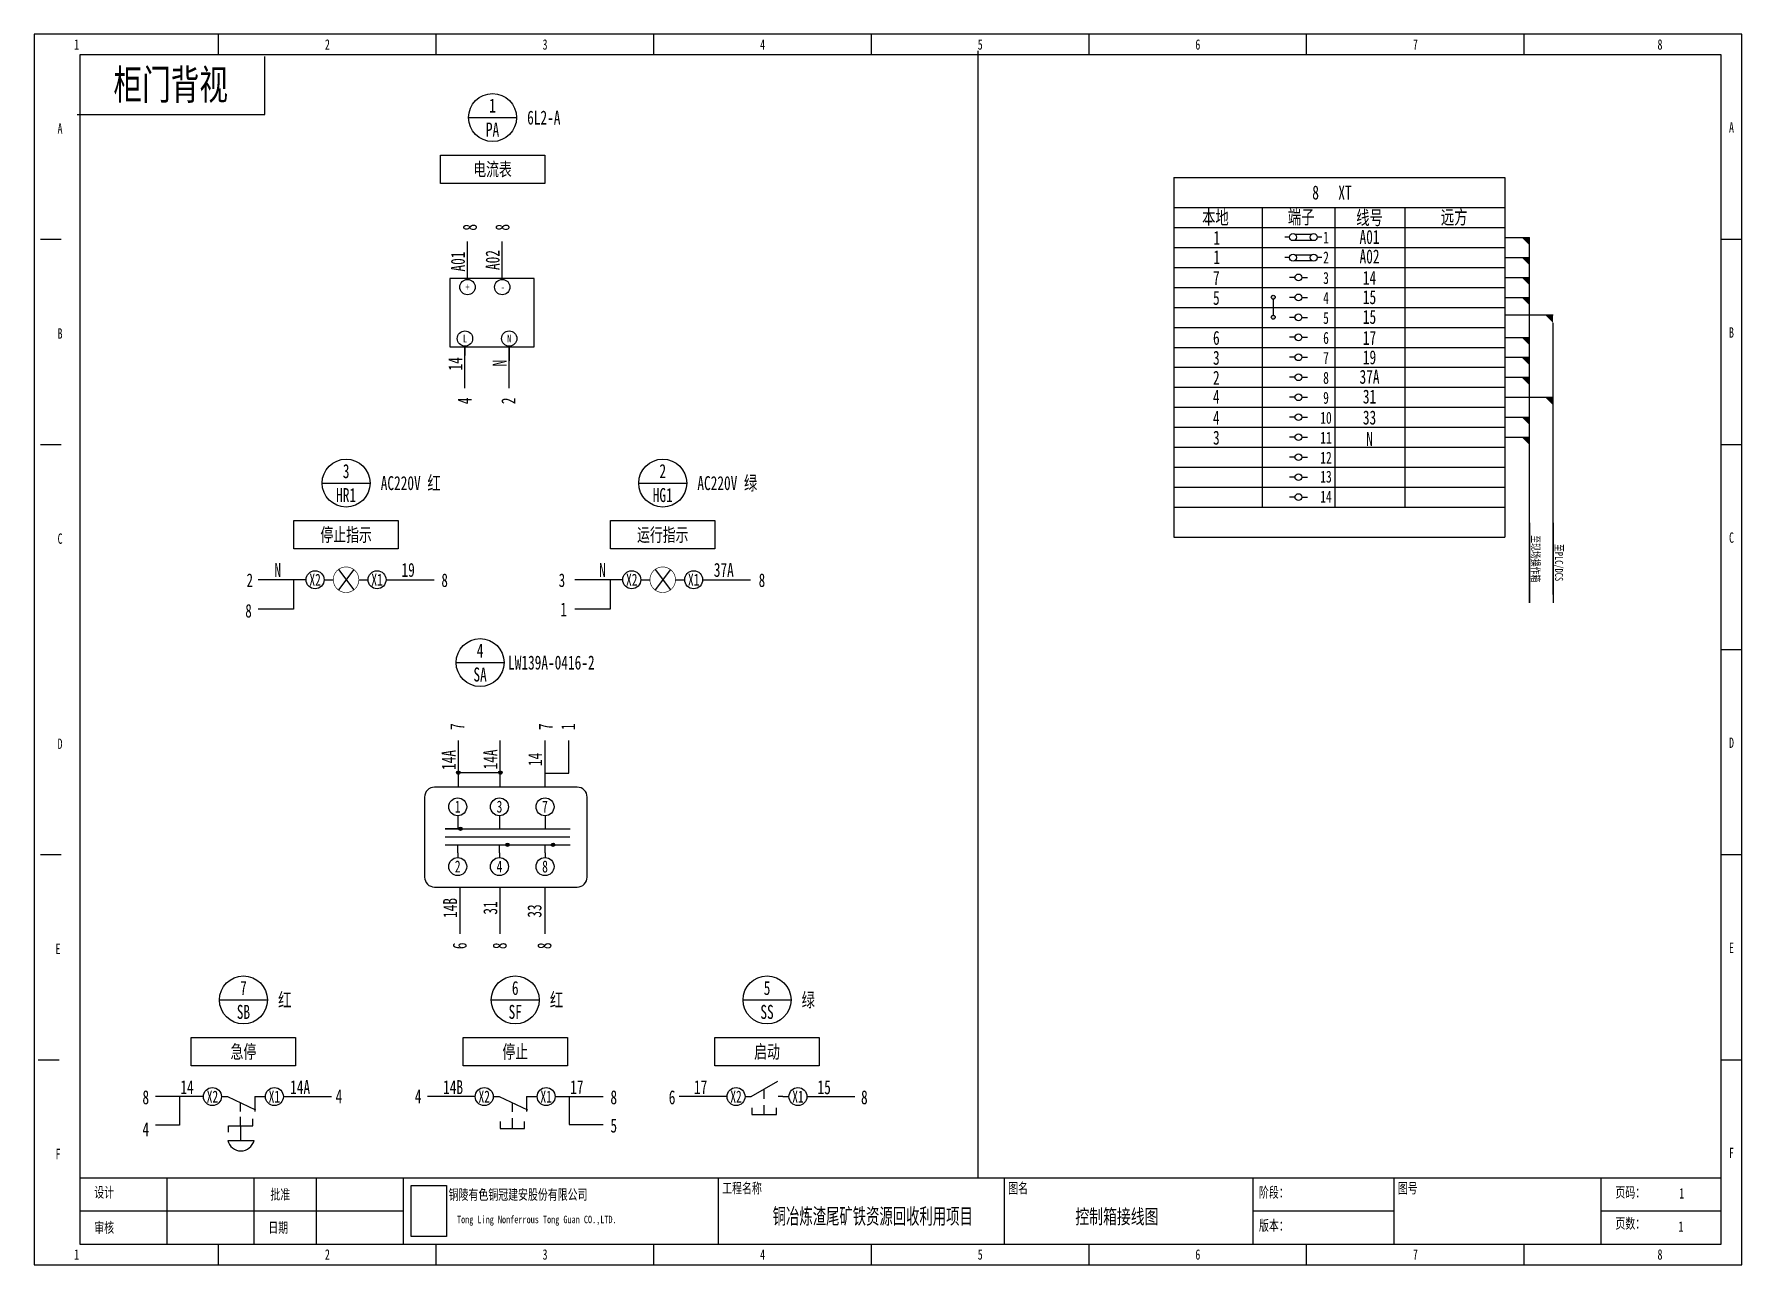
# Model space of a CAD drawing. Header units: millimetres. Extents: x 401220 to 2750366, y -101310 to 943175.
# Drawn here: x 1315105 to 1375724, y 334501 to 378199 of the extents above; entities that cross this region are included whole.
import ezdxf
from ezdxf.enums import TextEntityAlignment as Align

# ---------------------------------------------------------------- set-up
doc = ezdxf.new("R2010")
doc.units = ezdxf.units.MM
doc.linetypes.add('事故照明', pattern=[800, 600, 0, -200, 0])
doc.layers.add('SW', color=8, linetype='Continuous', lineweight=20)
doc.styles.add('IDQSTYLE', font='NSimSun.ttf', dxfattribs={"width": 0.7})
doc.styles.add('标准', font='NSimSun.ttf', dxfattribs={"width": 0.667})

msp = doc.modelspace()

# ---------------------------------------------------------------- texts
at = {"style": 'IDQSTYLE', "width": 0.7}
for s, p in [('1', (1316613.45757, 377537.29471)), ('2', (1325515.00969, 377537.29471)), ('3', (1333239.49707, 377537.29471)), ('4', (1340963.98445, 377537.29471)), ('5', (1348688.47183, 377537.29471)), ('6', (1356412.95922, 377537.29471)), ('7', (1364137.4466, 377537.29471)), ('8', (1372818.29908, 377537.29471)), ('A', (1316024.9252, 374557.84957)), ('A', (1375356.34493, 374594.63285)), ('B', (1316024.9252, 367274.76147)), ('B', (1375356.34493, 367311.54474)), ('C', (1316024.9252, 359991.67337)), ('C', (1375356.34493, 360028.45664)), ('D', (1316024.9252, 352708.58527)), ('D', (1375356.34493, 352745.36854)), ('E', (1315951.35865, 345425.49717)), ('E', (1375356.34493, 345462.28044)), ('F', (1315951.35865, 338142.40906)), ('F', (1375356.34493, 338179.19234)), ('1', (1316613.45757, 334574.43156)), ('2', (1325515.00969, 334574.43156)), ('3', (1333239.49707, 334574.43156)), ('4', (1340963.98445, 334574.43156)), ('5', (1348688.47183, 334574.43156)), ('6', (1356412.95922, 334574.43156)), ('7', (1364137.4466, 334574.43156)), ('8', (1372818.29908, 334574.43156))]:
    msp.add_text(s, height=368.5684, dxfattribs=at).set_placement(p, align=Align.BOTTOM_CENTER)
msp.add_text('柜门背视', height=1063.644581, dxfattribs=at).set_placement((1319954.29549, 376427.66127), align=Align.MIDDLE)
for s, height, p in [('1', 496.36747, (1331376.6141, 375663.81066)), ('PA', 496.367471, (1331376.6141, 374812.89499)), ('电流表', 478.640062, (1331376.6141, 373401.97987)), ('8', 496.36747, (1360593.849, 372576.21389)), ('XT', 496.367471, (1361636.2912, 372574.19342)), ('1', 496.36747, (1357085.54447, 370966.89752)), ('1', 425.45783, (1360963.37408, 370978.72646)), ('1', 496.36747, (1357085.54447, 370280.39671)), ('2', 425.45783, (1360963.3741, 370269.63007)), ('7', 496.36747, (1357069.61766, 369544.46707)), ('+', 272.16, (1330488.41204, 369218.82684)), ('-', 272.16, (1331743.18936, 369218.82684)), ('3', 425.45783, (1360963.37359, 369542.05686)), ('5', 496.36747, (1357069.61766, 368835.37068)), ('4', 425.45783, (1360963.37361, 368832.96047)), ('5', 425.45783, (1360963.37362, 368123.86409)), ('@N421', 0.141819, (1361281.74308, 368142.341)), ('L', 272.16, (1330399.1678, 367391.11785)), ('N', 272.16, (1331967.79183, 367391.11785)), ('6', 496.36747, (1357069.6177, 367417.17791)), ('6', 425.45783, (1360963.37364, 367414.7677)), ('3', 496.36747, (1357069.61772, 366708.08152)), ('7', 425.45783, (1360963.37366, 366705.67131)), ('2', 496.36747, (1357069.61766, 365998.98513)), ('8', 425.45783, (1360963.37368, 365996.57492)), ('4', 496.36747, (1357069.61766, 365326.08644)), ('9', 425.45783, (1360963.3737, 365287.47854)), ('4', 496.36747, (1357069.61777, 364580.79343)), ('10', 425.457833, (1360963.37372, 364578.38215)), ('3', 496.36747, (1357069.61766, 363871.69597)), ('11', 425.457833, (1360963.37374, 363869.28576)), ('12', 425.457833, (1360963.37376, 363160.18937)), ('3', 496.36747, (1326179.0102, 362684.51869)), ('2', 496.36747, (1337418.98976, 362684.51869)), ('13', 425.457833, (1360963.37374, 362487.54468)), ('HR1', 496.367471, (1326179.0102, 361833.60303)), ('HG1', 496.367471, (1337418.98976, 361833.60303)), ('14', 425.457833, (1360963.37376, 361778.44829)), ('停止指示', 478.640062, (1326179.0102, 360423.75693)), ('运行指示', 478.640062, (1337418.98976, 360422.6879)), ('2', 478.64006, (1322759.41753, 358810.66451)), ('X2', 425.457833, (1325078.49295, 358827.03428)), ('X1', 425.457833, (1327276.69175, 358827.03428)), ('8', 478.64006, (1329677.15325, 358810.66451)), ('3', 478.64006, (1333839.97322, 358810.66451)), ('X2', 425.457833, (1336318.4725, 358827.03428)), ('X1', 425.457833, (1338516.6713, 358827.03428)), ('8', 478.64006, (1340940.04547, 358810.66451)), ('8', 478.64006, (1322716.11059, 357725.1257)), ('1', 496.36747, (1333902.30562, 357771.80215)), ('4', 496.36747, (1330935.05107, 356312.43276)), ('SA', 496.367471, (1330935.05107, 355461.5171)), ('7', 496.36747, (1322534.49631, 344332.59243)), ('6', 496.36747, (1332182.32674, 344332.59243)), ('5', 496.36747, (1341121.21104, 344332.59243)), ('SB', 496.367471, (1322534.49631, 343481.67676)), ('SF', 496.367471, (1332182.32674, 343481.67676)), ('SS', 496.367471, (1341121.21104, 343481.67676)), ('急停', 478.640062, (1322534.49631, 342070.76164)), ('停止', 478.640062, (1332182.32674, 342070.76164)), ('启动', 478.640062, (1341121.21104, 342070.76164)), ('X2', 425.457833, (1321433.97906, 340475.10802)), ('X1', 425.457833, (1323632.17786, 340475.10802)), ('X2', 425.457833, (1331081.80948, 340475.10802)), ('X1', 425.457833, (1333280.00828, 340475.10802)), ('X2', 425.457833, (1340020.69378, 340475.10802)), ('X1', 425.457833, (1342218.89258, 340475.10802)), ('控制箱接线图', 515.995757, (1353540.39177, 336214.86255))]:
    msp.add_text(s, height=height, dxfattribs=at).set_placement(p, align=Align.MIDDLE_CENTER)
for s, height, p in [(' 6L2-A', 496.367471, (1332369.34904, 375238.35283)), (' AC220V 红', 496.367471, (1327171.74514, 362259.06086)), (' AC220V 绿', 496.367471, (1338411.7247, 362259.06086)), ('LW139A-0416-2', 496.3674713, (1331927.78602, 355886.97493)), (' 红', 496.367471, (1323527.23125, 343907.13459)), (' 红', 496.367471, (1333175.06168, 343907.13459)), (' 绿', 496.367471, (1342113.94598, 343907.13459))]:
    msp.add_text(s, height=height, dxfattribs=at).set_placement(p, align=Align.MIDDLE_LEFT)
for s, height, rotation, p in [('本地', 496.367471, 359.9999984659, (1357035.38499, 371447.59899)), ('端子', 496.367471, 359.9999984659, (1360080.71615, 371461.54099)), ('线号', 496.367471, 359.9999984659, (1362507.91361, 371433.35057)), ('远方', 496.367471, 359.9999984659, (1365515.18338, 371452.21228)), ('8', 496.36747, 89.9999984585, (1330818.39142, 371340.3394)), ('8', 496.36747, 89.9999984585, (1331976.26505, 371340.3394)), ('A01', 496.367471, 359.9999984659, (1362507.91416, 370751.74171)), ('A01', 496.367471, 89.9999984585, (1330394.1317, 370125.48637)), ('A02', 496.367471, 89.9999984585, (1331627.19972, 370178.57231)), ('A02', 496.367471, 359.9999984659, (1362507.91416, 370056.99101)), ('14', 496.367471, 359.9999984659, (1362507.91363, 369299.25867)), ('15', 496.367471, 359.9999984659, (1362507.91363, 368614.48529)), ('15', 496.367471, 359.9999984659, (1362507.91363, 367911.94324)), ('17', 496.367471, 359.9999984659, (1362507.91363, 367165.65166)), ('19', 496.367471, 359.9999984659, (1362507.91363, 366476.917)), ('14', 496.367471, 89.9999984585, (1330304.88746, 366492.75123)), ('N', 496.36747, 89.9999984585, (1331873.51149, 366521.31712)), ('37A', 496.367471, 359.9999984659, (1362507.91363, 365785.27323)), ('31', 496.367471, 359.9999984659, (1362507.91363, 365082.54386)), ('4', 496.36747, 89.9999984585, (1330638.92944, 365178.63664)), ('2', 496.36747, 89.9999984585, (1332187.88982, 365178.63664)), ('33', 496.367471, 359.9999984659, (1362507.91363, 364339.17985)), ('N', 496.36747, 359.9999984659, (1362507.91355, 363577.99877)), ('7', 496.36747, 89.9999984585, (1330370.46653, 353613.27838)), ('7', 496.36747, 89.9999984585, (1333512.91313, 353607.05833)), ('1', 496.36747, 89.9999984585, (1334309.88796, 353607.05833)), ('14A', 496.367471, 89.9999984585, (1330069.6921, 352427.45324)), ('14A', 496.367471, 89.9999984585, (1331549.47158, 352446.87424)), ('14', 496.367471, 89.9999984585, (1333136.64395, 352446.87424)), ('14B', 496.367471, 89.9999984585, (1330118.71152, 347171.88187)), ('31', 496.367471, 89.9999984585, (1331544.27576, 347171.88187)), ('33', 496.367471, 89.9999984585, (1333113.05764, 347064.81694)), ('6', 496.36747, 89.9999984585, (1330456.8307, 345829.63588)), ('8', 496.36747, 89.9999984585, (1331877.33065, 345829.63588)), ('8', 496.36747, 89.9999984585, (1333464.50078, 345829.63588)), ('8', 496.36747, 359.9999984659, (1319067.39033, 340202.87769)), ('14', 496.367471, 359.9999984659, (1320531.88373, 340562.75301)), ('14A', 496.367471, 359.9999984659, (1324546.89616, 340562.75301)), ('4', 496.36747, 359.9999984659, (1325924.77535, 340234.46958)), ('4', 496.36747, 359.9999984659, (1328736.24456, 340234.46958)), ('14B', 496.367471, 359.9999984659, (1329975.83193, 340562.75301)), ('17', 496.367471, 359.9999984659, (1334369.9691, 340562.75301)), ('8', 496.36747, 359.9999984659, (1335679.51236, 340202.87769)), ('6', 496.36747, 359.9999984659, (1337749.47854, 340202.87769)), ('17', 496.367471, 359.9999984659, (1338763.27828, 340562.75301)), ('15', 496.367471, 359.9999984659, (1343149.2436, 340562.75301)), ('8', 496.36747, 359.9999984659, (1344575.53945, 340202.87769)), ('4', 496.36747, 359.9999984659, (1319067.39033, 339069.25223)), ('5', 496.36747, 359.9999984659, (1335679.51236, 339198.82956))]:
    msp.add_text(s, height=height, rotation=rotation, dxfattribs=at).set_placement(p, align=Align.CENTER)
for s, p in [('至现场操作箱', (1368402.25223, 360405.36491)), ('至PLC/DCS', (1369236.61692, 360094.97372))]:
    msp.add_text(s, height=283.638555, rotation=269.9999953902, dxfattribs=at).set_placement(p, align=Align.MIDDLE_LEFT)
for s, height, p in [('N', 496.36747, (1323750.39513, 358928.86699)), ('19', 496.367471, (1328381.46149, 358928.86699)), ('N', 496.36747, (1335277.14913, 358928.86699)), ('37A', 496.367471, (1339585.56563, 358928.86699)), ('1', 425.45783, (1330140.67992, 350559.26809)), ('3', 425.45783, (1331622.48507, 350559.26809)), ('7', 425.45783, (1333239.78214, 350559.26809)), ('2', 425.45783, (1330140.67992, 348432.70211)), ('4', 425.45783, (1331622.48507, 348432.70211)), ('8', 425.45783, (1333239.78214, 348432.70211)), ('1', 368.5684, (1373590.74782, 336854.9945)), ('1', 368.5684, (1373561.34679, 335677.92976))]:
    msp.add_text(s, height=height, dxfattribs=at).set_placement(p, align=Align.CENTER)
for s, p in [('设计', (1317238.77321, 336781.42795)), ('批准', (1323491.92966, 336707.86141)), ('工程名称', (1339529.4368, 336928.56105)), ('图名', (1349681.62021, 336928.56105)), ('阶段：', (1358583.17234, 336781.42795)), ('图号', (1363512.13095, 336928.56105)), ('页码：', (1371236.61833, 336781.42795)), ('审核', (1317238.77321, 335530.79666)), ('日期', (1323418.36312, 335530.79666)), ('版本：', (1358583.17234, 335604.36321)), ('页数：', (1371236.61833, 335677.92976))]:
    msp.add_text(s, height=368.568398, dxfattribs=at).set_placement(p, align=Align.BOTTOM_LEFT)
for s, height, p in [('铜陵有色铜冠建安股份有限公司', 368.5683979, (1329820.25822, 337180.82402)), ('Tong Ling Nonferrous Tong Guan CO.,LTD.', 265.3692465, (1330114.5244, 336245.09874))]:
    msp.add_text(s, height=height, dxfattribs=at).set_placement(p, align=Align.TOP_LEFT)
at = {"layer": 'SW', "color": 4, "linetype": 'Continuous', "lineweight": 25, "style": '标准', "width": 0.62}
msp.add_text('铜冶炼渣尾矿铁资源回收利用项目', height=560, dxfattribs=at).set_placement((1344873.11507, 335949.20274), align=Align.CENTER)

# ---------------------------------------------------------------- hatches: boundary and pattern name
h = msp.add_hatch(color=256)
h.dxf.hatch_style = 1
h.paths.add_polyline_path([(1359160.21954, 368858.95198, 1), (1359018.40027, 368858.95198, 1)])
h.paths.add_polyline_path([(1359018.40029, 368149.85559, 1), (1359160.21956, 368149.85559, 1)])
h = msp.add_hatch(color=256)
h.dxf.hatch_style = 1
h.paths.add_polyline_path([(1330227.09011, 351977.04115, 0.4142135624), (1330163.97243, 352040.15883), (1330163.97243, 351913.92346, 0.4142135624)])
h.paths.add_polyline_path([(1330163.97243, 352040.15883, 0.4142135624), (1330100.85475, 351977.04115, 0.4142135624), (1330163.97243, 351913.92346)])
h = msp.add_hatch(color=256)
h.dxf.hatch_style = 1
h.paths.add_polyline_path([(1331715.74384, 351977.04115, 0.4142135624), (1331652.62616, 352040.15883), (1331652.62616, 351913.92346, 0.4142135624)])
h.paths.add_polyline_path([(1331652.62616, 352040.15883, 0.4142135624), (1331589.50848, 351977.04115, 0.4142135624), (1331652.62616, 351913.92346)])
h = msp.add_hatch(color=256)
h.dxf.hatch_style = 1
h.paths.add_polyline_path([(1330301.07779, 349984.85269, 1), (1330178.0551, 349984.85269)])
h.paths.add_polyline_path([(1330178.0551, 349984.85269, 1), (1330301.07779, 349984.85269)])
h = msp.add_hatch(color=256)
h.dxf.hatch_style = 1
h.paths.add_polyline_path([(1331845.75798, 349417.57558), (1331968.78068, 349417.57558, 1)])
h.paths.add_polyline_path([(1331968.78068, 349417.57558), (1331845.75798, 349417.57558, 1)])
h = msp.add_hatch(color=256)
h.dxf.hatch_style = 1
h.paths.add_polyline_path([(1333463.05505, 349417.57558), (1333586.07774, 349417.57558, 1)])
h.paths.add_polyline_path([(1333586.07774, 349417.57558), (1333463.05505, 349417.57558, 1)])

# ---------------------------------------------------------------- linework, layer by layer
at = {"ltscale": 4}
for p, q in [((1321652.766, 377463.72816), (1321652.766, 378199.39362)), ((1329377.25338, 377463.72816), (1329377.25338, 378199.39362)), ((1337101.74076, 377463.72816), (1337101.74076, 378199.39362)), ((1344826.22814, 377463.72816), (1344826.22814, 378199.39362)), ((1352550.71553, 377463.72816), (1352550.71553, 378199.39362)), ((1360275.20291, 377463.72816), (1360275.20291, 378199.39362)), ((1367999.69029, 377463.72816), (1367999.69029, 378199.39362)), ((1359665.80188, 370992.98771), (1359498.72444, 370992.98771)), ((1360818.76932, 370993.09626), (1360651.69188, 370993.09626)), ((1315326.04301, 370916.30552), (1316061.70847, 370916.30552)), ((1374988.5122, 370916.30552), (1375724.17767, 370916.30552)), ((1359665.47254, 370263.96757), (1359498.3951, 370263.96757)), ((1360818.43999, 370264.07612), (1360651.36255, 370264.07612)), ((1359863.46007, 369561.78765), (1359664.10993, 369561.78765)), ((1360102.68024, 369561.78765), (1360302.03038, 369561.78765)), ((1359863.46009, 368852.69127), (1359664.10995, 368852.69127)), ((1360102.68025, 368852.69127), (1360302.03039, 368852.69127)), ((1359863.4601, 368143.59488), (1359664.10996, 368143.59488)), ((1360102.68027, 368143.59488), (1360302.03041, 368143.59488)), ((1359863.46007, 367434.49849), (1359664.10993, 367434.49849)), ((1359863.46007, 367434.49849), (1359664.10993, 367434.49849)), ((1360102.68024, 367434.49849), (1360302.03038, 367434.49849)), ((1360102.68024, 367434.49849), (1360302.03038, 367434.49849)), ((1359863.46009, 366725.4021), (1359664.10995, 366725.4021)), ((1360102.68025, 366725.4021), (1360302.03039, 366725.4021)), ((1359863.4601, 366016.30572), (1359664.10996, 366016.30572)), ((1360102.68027, 366016.30572), (1360302.03041, 366016.30572)), ((1359863.46007, 365307.20933), (1359664.10993, 365307.20933)), ((1360102.68024, 365307.20933), (1360302.03038, 365307.20933)), ((1359863.46007, 364598.11294), (1359664.10993, 364598.11294)), ((1360102.68024, 364598.11294), (1360302.03038, 364598.11294)), ((1359863.46016, 363889.01655), (1359664.11002, 363889.01655)), ((1360102.68033, 363889.01655), (1360302.03047, 363889.01655)), ((1315326.04301, 363633.21742), (1316061.70847, 363633.21742)), ((1359863.46007, 363179.92017), (1359664.10993, 363179.92017)), ((1360102.68024, 363179.92017), (1360302.03038, 363179.92017)), ((1374988.5122, 363633.21742), (1375724.17767, 363633.21742)), ((1359863.46009, 362470.82378), (1359664.10995, 362470.82378)), ((1360102.68025, 362470.82378), (1360302.03039, 362470.82378)), ((1359863.4601, 361761.72739), (1359664.10996, 361761.72739)), ((1360102.68027, 361761.72739), (1360302.03041, 361761.72739)), ((1374988.5122, 356350.12932), (1375724.17767, 356350.12932)), ((1315326.04301, 349067.04122), (1316061.70847, 349067.04122)), ((1374988.5122, 349067.04122), (1375724.17767, 349067.04122)), ((1315252.47646, 341783.95311), (1315988.14192, 341783.95311)), ((1374988.5122, 341783.95311), (1375724.17767, 341783.95311)), ((1316723.80739, 337590.65997), (1374988.5122, 337590.65997)), ((1319813.60234, 337590.65997), (1319813.60234, 335236.53048)), ((1322903.39729, 337590.65997), (1322903.39729, 335236.53048)), ((1325110.39369, 337590.65997), (1325110.39369, 335236.53048)), ((1328200.18864, 337590.65997), (1328200.18864, 335236.53048)), ((1339382.3037, 337590.65997), (1339382.3037, 335236.53048)), ((1349534.48712, 337590.65997), (1349534.48712, 335236.53048)), ((1358362.4727, 337590.65997), (1358362.4727, 335236.53048)), ((1363364.99786, 337590.65997), (1363364.99786, 335236.53048)), ((1370721.65251, 337590.65997), (1370721.65251, 335236.53048)), ((1316723.80739, 336413.59522), (1328200.18864, 336413.59522)), ((1358362.4727, 336413.59522), (1363364.99786, 336413.59522)), ((1370721.65251, 336413.59522), (1374988.5122, 336413.59522)), ((1321652.766, 334500.86501), (1321652.766, 335236.53048)), ((1329377.25338, 334500.86501), (1329377.25338, 335236.53048)), ((1337101.74076, 334500.86501), (1337101.74076, 335236.53048)), ((1344826.22814, 334500.86501), (1344826.22814, 335236.53048)), ((1352550.71553, 334500.86501), (1352550.71553, 335236.53048)), ((1360275.20291, 334500.86501), (1360275.20291, 335236.53048)), ((1367999.69029, 334500.86501), (1367999.69029, 335236.53048))]:
    msp.add_line(p, q, dxfattribs=at)
for p, q in [((1324921.16734, 377463.72816), (1316723.80739, 377463.72816)), ((1348600.18014, 377611.42019), (1348600.18014, 337590.65997)), ((1316635.5157, 375345.97679), (1323295.70436, 375345.97679)), ((1330525.69843, 375238.35283), (1332227.52976, 375238.35283)), ((1329524.15084, 373907.81832), (1333229.07736, 373907.81832)), ((1329524.15084, 372898.27947), (1329524.15084, 373907.81832)), ((1333229.07736, 373907.81832), (1333229.07736, 372898.27947)), ((1333229.07736, 372898.27947), (1329524.15084, 372898.27947)), ((1355556.93912, 373106.01571), (1355556.93915, 372042.37113)), ((1355556.93912, 373106.01571), (1366902.48133, 373106.01571)), ((1355963.52008, 373106.01571), (1367309.06228, 373106.01571)), ((1367309.06228, 373106.01571), (1367309.06231, 372042.37113)), ((1355556.93915, 372042.37113), (1367309.06231, 372042.37113)), ((1355556.93915, 372042.37113), (1355556.93917, 371333.27474)), ((1358693.86638, 372042.37113), (1358693.8664, 371333.27474)), ((1361281.743, 372042.37113), (1361281.74302, 371333.27474)), ((1363764.74774, 372042.37113), (1363764.74776, 371333.27474)), ((1367309.06231, 372042.37113), (1367309.06233, 371333.27474)), ((1355556.9397, 371333.27465), (1355556.93972, 370624.17827)), ((1355556.9397, 371333.27465), (1355556.93972, 370624.17827)), ((1355556.9397, 371333.27465), (1366902.4819, 371333.27465)), ((1355963.52066, 371333.27465), (1367309.06286, 371333.27465)), ((1358693.86695, 371333.27465), (1358693.86696, 370624.17827)), ((1359862.04752, 371097.39937), (1360454.99126, 371097.19994)), ((1361281.74357, 371333.27465), (1361281.74359, 370624.17827)), ((1363763.58092, 371333.27465), (1363763.58094, 370624.17827)), ((1367309.06286, 371333.27465), (1367309.06288, 370624.17827)), ((1367309.06286, 371333.27465), (1367309.06288, 370624.17827)), ((1330488.41204, 369518.20284), (1330488.41204, 370837.66186)), ((1331721.48006, 369518.20284), (1331721.48006, 370837.66186)), ((1331721.48006, 369518.20284), (1331721.48006, 370401.21084)), ((1355556.93972, 370624.17827), (1355556.93974, 369915.08188)), ((1355556.93972, 370624.17827), (1355556.93974, 369915.08188)), ((1355556.93972, 370624.17827), (1366902.48192, 370624.17827)), ((1355963.52068, 370624.17827), (1367309.06288, 370624.17827)), ((1358693.86696, 370624.17827), (1358693.86698, 369915.08188)), ((1359863.33064, 370889.4521), (1360454.9213, 370889.18485)), ((1361281.74359, 370624.17827), (1361281.7436, 369915.08188)), ((1363763.58094, 370624.17827), (1363763.58096, 369915.08188)), ((1367309.06287, 370978.72646), (1368189.52388, 370978.72646)), ((1367309.06288, 370624.17827), (1367309.0629, 369915.08188)), ((1367309.06288, 370624.17827), (1367309.0629, 369915.08188)), ((1368189.52332, 358006.82625), (1368189.52388, 370978.72646)), ((1355556.93917, 369915.08196), (1355556.93919, 369205.98558)), ((1355556.93917, 369915.08196), (1355556.93919, 369205.98558)), ((1355556.93917, 369915.08196), (1366902.48137, 369915.08196)), ((1355556.93974, 369915.08188), (1366902.48194, 369915.08188)), ((1355963.52013, 369915.08196), (1367309.06233, 369915.08196)), ((1355963.5207, 369915.08188), (1367309.0629, 369915.08188)), ((1358693.86642, 369915.08196), (1358693.86644, 369205.98558)), ((1359861.71818, 370368.37923), (1360454.66193, 370368.1798)), ((1359863.00131, 370160.43196), (1360454.59197, 370160.16471)), ((1361281.74304, 369915.08196), (1361281.74306, 369205.98558)), ((1363763.58039, 369915.08196), (1363763.58041, 369205.98558)), ((1367309.06233, 369915.08196), (1367309.06235, 369205.98558)), ((1367309.06233, 369915.08196), (1367309.06235, 369205.98558)), ((1367309.06289, 370269.63007), (1368189.5239, 370269.63007)), ((1355556.93919, 369205.98558), (1355556.93921, 368496.88919)), ((1355556.93919, 369205.98558), (1355556.93921, 368496.88919)), ((1355556.93919, 369205.98558), (1366902.48139, 369205.98558)), ((1355963.52015, 369205.98558), (1367309.06235, 369205.98558)), ((1358693.86644, 369205.98558), (1358693.86645, 368496.88919)), ((1361281.74306, 369205.98558), (1361281.74308, 368496.88919)), ((1363763.58041, 369205.98558), (1363763.58043, 368496.88919)), ((1367309.0623, 369560.53377), (1368189.52332, 369560.53377)), ((1367309.06235, 369205.98558), (1367309.06237, 368496.88919)), ((1367309.06235, 369205.98558), (1367309.06237, 368496.88919)), ((1359089.30991, 368788.04234), (1359089.30991, 368504.40378)), ((1367309.06236, 368851.43738), (1368189.52337, 368851.43738)), ((1355556.93921, 368496.88919), (1355556.93923, 367787.7928)), ((1355556.93921, 368496.88919), (1355556.93923, 367787.7928)), ((1355556.93921, 368496.88919), (1366902.48141, 368496.88919)), ((1355963.52017, 368496.88919), (1367309.06237, 368496.88919)), ((1358693.86645, 368496.88919), (1358693.86647, 367787.7928)), ((1359089.30993, 368504.40378), (1359089.30993, 368220.76523)), ((1361281.74308, 368496.88919), (1361281.74309, 367787.7928)), ((1363763.58043, 368496.88919), (1363763.58045, 367787.7928)), ((1367309.0623, 368233.47833), (1368189.52332, 368233.47833)), ((1367309.0623, 368233.47833), (1369023.88787, 368233.47833)), ((1367309.06237, 368496.88919), (1367309.06239, 367787.7928)), ((1367309.06237, 368496.88919), (1367309.06239, 367787.7928)), ((1355556.93923, 367787.7928), (1355556.93925, 367078.69641)), ((1355556.93923, 367787.7928), (1355556.93925, 367078.69641)), ((1355556.93923, 367787.7928), (1366902.48143, 367787.7928)), ((1355963.52019, 367787.7928), (1367309.06239, 367787.7928)), ((1358693.86647, 367787.7928), (1358693.86649, 367078.69641)), ((1361281.74309, 367787.7928), (1361281.74311, 367078.69641)), ((1363763.58045, 367787.7928), (1363763.58047, 367078.69641)), ((1367309.0623, 367433.24461), (1368189.52332, 367433.24461)), ((1367309.06239, 367787.7928), (1367309.06241, 367078.69641)), ((1367309.06239, 367787.7928), (1367309.06241, 367078.69641)), ((1369023.888, 358299.88264), (1369023.88802, 367949.83962)), ((1330399.1678, 367091.74185), (1330399.1678, 366789.34185)), ((1330399.1678, 365772.28283), (1330399.1678, 367091.74185)), ((1330399.1678, 365630.35549), (1330399.1678, 366949.81451)), ((1331967.79183, 367091.74185), (1331967.79183, 366595.80585)), ((1331967.79183, 365772.28283), (1331967.79183, 367091.74185)), ((1331967.79183, 365630.35549), (1331967.79183, 366949.81451)), ((1355556.93925, 367078.69641), (1355556.93927, 366369.60003)), ((1355556.93925, 367078.69641), (1355556.93927, 366369.60003)), ((1355556.93925, 367078.69641), (1366902.48145, 367078.69641)), ((1355963.52021, 367078.69641), (1367309.06241, 367078.69641)), ((1358693.86649, 367078.69641), (1358693.86651, 366369.60003)), ((1361281.74311, 367078.69641), (1361281.74313, 366369.60003)), ((1363763.58047, 367078.69641), (1363763.58049, 366369.60003)), ((1367309.06241, 367078.69641), (1367309.06243, 366369.60003)), ((1367309.06241, 367078.69641), (1367309.06243, 366369.60003)), ((1355556.93927, 366369.60003), (1355556.93929, 365660.50364)), ((1355556.93927, 366369.60003), (1355556.93929, 365660.50364)), ((1355556.93927, 366369.60003), (1366902.48147, 366369.60003)), ((1355963.52023, 366369.60003), (1367309.06243, 366369.60003)), ((1358693.86651, 366369.60003), (1358693.86653, 365660.50364)), ((1361281.74313, 366369.60003), (1361281.74315, 365660.50364)), ((1363763.58049, 366369.60003), (1363763.58051, 365660.50364)), ((1367309.0623, 366724.14822), (1368189.52332, 366724.14822)), ((1367309.0623, 366724.14822), (1368189.52332, 366724.14822)), ((1367309.06243, 366369.60003), (1367309.06245, 365660.50364)), ((1367309.06243, 366369.60003), (1367309.06245, 365660.50364)), ((1355556.93929, 365660.50364), (1355556.9393, 364951.40725)), ((1355556.93929, 365660.50364), (1355556.9393, 364951.40725)), ((1355556.93929, 365660.50364), (1366902.48149, 365660.50364)), ((1355963.52024, 365660.50364), (1367309.06245, 365660.50364)), ((1358693.86653, 365660.50364), (1358693.86655, 364951.40725)), ((1361281.74315, 365660.50364), (1361281.74317, 364951.40725)), ((1363763.58051, 365660.50364), (1363763.58053, 364951.40725)), ((1367309.06244, 366015.05183), (1368189.52345, 366015.05183)), ((1367309.06244, 366015.05183), (1368189.52345, 366015.05183)), ((1367309.06245, 365660.50362), (1367309.06246, 364951.40723)), ((1355556.9393, 364951.40725), (1355556.93932, 364242.31086)), ((1355556.9393, 364951.40725), (1355556.93932, 364242.31086)), ((1355556.9393, 364951.40725), (1366902.48151, 364951.40725)), ((1355963.52026, 364951.40725), (1367309.06246, 364951.40725)), ((1358693.86655, 364951.40725), (1358693.86657, 364242.31086)), ((1361281.74317, 364951.40725), (1361281.74319, 364242.31086)), ((1363763.58053, 364951.40725), (1363763.58055, 364242.31086)), ((1367309.06246, 365305.95544), (1369023.88802, 365305.95544)), ((1367309.06246, 364951.40723), (1367309.06248, 364242.31084)), ((1367309.06247, 364596.85906), (1368143.42718, 364596.85906)), ((1367399.88041, 364596.85906), (1368189.5236, 364596.85902)), ((1355556.93932, 364242.31086), (1355556.93934, 363533.21448)), ((1355556.93932, 364242.31086), (1355556.93934, 363533.21448)), ((1355556.93932, 364242.31086), (1366902.48152, 364242.31086)), ((1355963.52028, 364242.31086), (1367309.06248, 364242.31086)), ((1358693.86657, 364242.31086), (1358693.86659, 363533.21448)), ((1361281.74319, 364242.31086), (1361281.74321, 363533.21448)), ((1363763.58055, 364242.31086), (1363763.58056, 363533.21448)), ((1367309.06228, 363887.76267), (1368189.5233, 363887.76267)), ((1367309.06248, 364242.31086), (1367309.0625, 363533.21448)), ((1367309.06248, 364242.31086), (1367309.0625, 363533.21448)), ((1355556.93934, 363533.21448), (1355556.93936, 362824.11809)), ((1355556.93934, 363533.21448), (1355556.93936, 362824.11809)), ((1355556.93934, 363533.21448), (1366902.48154, 363533.21448)), ((1355963.5203, 363533.21448), (1367309.0625, 363533.21448)), ((1358693.86659, 363533.21448), (1358693.86661, 362824.11809)), ((1361281.74321, 363533.21448), (1361281.74323, 362824.11809)), ((1363763.58056, 363533.21448), (1363763.58058, 362824.11809)), ((1367309.0625, 363533.21448), (1367309.06252, 362824.11809)), ((1367309.0625, 363533.21448), (1367309.06252, 362824.11809)), ((1355556.93936, 362824.11809), (1355556.93938, 362115.0217)), ((1355556.93936, 362824.11809), (1355556.93938, 362115.0217)), ((1355556.93936, 362824.11809), (1366902.48156, 362824.11809)), ((1355963.52032, 362824.11809), (1367309.06252, 362824.11809)), ((1358693.86661, 362824.11809), (1358693.86663, 362115.0217)), ((1361281.74323, 362824.11809), (1361281.74325, 362115.0217)), ((1363763.58058, 362824.11809), (1363763.5806, 362115.0217)), ((1367309.06252, 362824.11809), (1367309.06254, 362115.0217)), ((1367309.06252, 362824.11809), (1367309.06254, 362115.0217)), ((1325328.09454, 362259.06086), (1327029.92587, 362259.06086)), ((1336568.07409, 362259.06086), (1338269.90542, 362259.06086)), ((1355556.93938, 362115.0217), (1355556.9394, 361405.92531)), ((1355556.93938, 362115.0217), (1355556.9394, 361405.92531)), ((1355556.93938, 362115.0217), (1366902.48158, 362115.0217)), ((1355963.52034, 362115.0217), (1367309.06254, 362115.0217)), ((1358693.86663, 362115.0217), (1358693.86664, 361405.92531)), ((1361281.74325, 362115.0217), (1361281.74327, 361405.92531)), ((1363763.5806, 362115.0217), (1363763.58062, 361405.92531)), ((1367309.06254, 362115.0217), (1367309.06256, 361405.92531)), ((1367309.06254, 362115.0217), (1367309.06256, 361405.92531)), ((1355556.9394, 361405.92531), (1355556.93942, 360696.82893)), ((1355556.9394, 361405.92531), (1355556.93942, 360696.82893)), ((1355556.9394, 361405.92531), (1366902.4816, 361405.92531)), ((1355556.93944, 361405.92531), (1355556.93947, 360342.28073)), ((1355963.52036, 361405.92531), (1367309.06256, 361405.92531)), ((1367309.06256, 361405.92531), (1367309.06258, 360696.82893)), ((1367309.06256, 361405.92531), (1367309.06258, 360696.82893)), ((1367309.0626, 361405.92531), (1367309.06263, 360342.28073)), ((1324326.54694, 360928.52635), (1328031.47346, 360928.52635)), ((1324326.54694, 359918.9875), (1324326.54694, 360928.52635)), ((1328031.47346, 360928.52635), (1328031.47346, 359918.9875)), ((1335566.5265, 360928.52635), (1339271.45302, 360928.52635)), ((1335566.5265, 359918.9875), (1335566.5265, 360928.52635)), ((1339271.45302, 360928.52635), (1339271.45302, 359918.9875)), ((1355556.93945, 361051.37712), (1355556.93947, 360342.28073)), ((1355556.93945, 361051.37712), (1355556.93947, 360342.28073)), ((1368189.52332, 360843.2118), (1368189.52332, 360417.75397)), ((1369023.888, 360843.2118), (1369023.888, 360417.75397)), ((1355556.93947, 360342.28073), (1366902.48167, 360342.28073)), ((1355963.52042, 360342.28073), (1367309.06263, 360342.28073)), ((1368189.52332, 360417.75397), (1368189.52332, 358006.82625)), ((1369023.888, 360417.75397), (1369023.888, 358006.82625)), ((1328031.47346, 359918.9875), (1324326.54694, 359918.9875)), ((1339271.45302, 359918.9875), (1335566.5265, 359918.9875)), ((1325905.29953, 359190.09169), (1326449.88555, 358463.97699)), ((1337145.27908, 359190.09169), (1337689.86511, 358463.97699)), ((1324760.81743, 358827.03417), (1323058.9861, 358827.03417)), ((1324310.75847, 358827.03417), (1324310.75847, 357777.22553)), ((1325397.58632, 358827.03428), (1325610.31543, 358827.03434)), ((1325610.31543, 358827.03434), (1325723.77085, 358827.03434)), ((1326631.41423, 358827.03434), (1326744.86965, 358827.03434)), ((1326744.86965, 358827.03434), (1326957.59837, 358827.03428)), ((1327597.20298, 358827.03417), (1329299.03431, 358827.03417)), ((1336000.79698, 358827.03417), (1334298.96565, 358827.03417)), ((1335550.73803, 358827.03417), (1335550.73803, 357777.22553)), ((1336637.56588, 358827.03428), (1336850.29498, 358827.03434)), ((1336850.29498, 358827.03434), (1336963.75041, 358827.03434)), ((1337871.39378, 358827.03434), (1337984.8492, 358827.03434)), ((1337984.8492, 358827.03434), (1338197.57793, 358827.03428)), ((1338837.18253, 358827.03417), (1340539.01386, 358827.03417)), ((1324310.75847, 357777.22553), (1323058.9861, 357777.22553)), ((1335550.73803, 357777.22553), (1334298.96565, 357777.22553)), ((1330084.13541, 355886.97493), (1331785.96674, 355886.97493)), ((1330163.97243, 351460.4438), (1330163.97243, 353121.9843)), ((1331652.62616, 351460.4438), (1331652.62616, 353121.9843)), ((1333244.92132, 351460.4438), (1333244.92132, 353121.9843)), ((1334081.53525, 351956.71178), (1334081.53525, 353121.9843)), ((1330163.97243, 351977.04115), (1331652.62616, 351977.04115)), ((1333244.92132, 351956.71178), (1334081.53525, 351956.71178)), ((1328964.21174, 351105.89561), (1328964.21174, 348269.51006)), ((1333005.34612, 351460.4438), (1329318.75993, 351460.4438)), ((1332899.55764, 351460.4438), (1329318.75993, 351460.4438)), ((1334381.48616, 351460.4438), (1330694.89996, 351460.4438)), ((1334275.69767, 351460.4438), (1330694.89996, 351460.4438)), ((1334736.03415, 348269.51006), (1334736.03415, 351105.89561)), ((1330140.67992, 350444.94739), (1330140.67992, 350268.49121)), ((1331622.48507, 350444.94739), (1331622.48507, 350268.49121)), ((1333239.78214, 350444.94739), (1333239.78214, 350268.49121)), ((1330140.6799, 349984.85266), (1329699.1467, 349984.85269)), ((1329699.1467, 349984.85269), (1334137.87129, 349984.85269)), ((1330140.67992, 350268.49121), (1330140.6799, 349984.85266)), ((1331622.48507, 350268.49121), (1331622.48505, 349984.85266)), ((1333239.78214, 350268.49121), (1333239.78212, 349984.85266)), ((1329699.14665, 349417.57558), (1334130.57468, 349417.57558)), ((1330140.67983, 349133.93699), (1330140.67985, 349417.57555)), ((1331622.48498, 349133.93699), (1331622.48501, 349417.57555)), ((1333239.78205, 349133.93699), (1333239.78207, 349417.57555)), ((1330140.67992, 349133.93699), (1330140.67992, 348960.39336)), ((1331622.48507, 349133.93699), (1331622.48507, 348960.39336)), ((1333239.78214, 349133.93699), (1333239.78214, 348960.39336)), ((1329318.75993, 347914.96186), (1332969.16909, 347914.96186)), ((1330224.21743, 346253.42136), (1330224.21743, 347914.96186)), ((1330694.89996, 347914.96186), (1334381.48596, 347914.96186)), ((1331647.43035, 346253.42136), (1331647.43035, 347914.96186)), ((1333250.82521, 346253.42136), (1333250.82521, 347914.96186)), ((1321683.58065, 343907.13459), (1323385.41198, 343907.13459)), ((1331331.41107, 343907.13459), (1333033.2424, 343907.13459)), ((1340270.29537, 343907.13459), (1341972.1267, 343907.13459)), ((1320682.03305, 342576.60009), (1324386.95957, 342576.60009)), ((1320682.03305, 341567.06124), (1320682.03305, 342576.60009)), ((1324386.95957, 342576.60009), (1324386.95957, 341567.06124)), ((1330329.86348, 342576.60009), (1334034.79, 342576.60009)), ((1330329.86348, 341567.06124), (1330329.86348, 342576.60009)), ((1334034.79, 342576.60009), (1334034.79, 341567.06124)), ((1339268.74778, 342576.60009), (1342973.6743, 342576.60009)), ((1339268.74778, 341567.06124), (1339268.74778, 342576.60009)), ((1342973.6743, 342576.60009), (1342973.6743, 341567.06124)), ((1324386.95957, 341567.06124), (1320682.03305, 341567.06124)), ((1334034.79, 341567.06124), (1330329.86348, 341567.06124)), ((1342973.6743, 341567.06124), (1339268.74778, 341567.06124)), ((1340552.51626, 340475.10808), (1341508.21573, 341022.1614)), ((1341018.49767, 340400.04322), (1341018.49767, 340733.86018)), ((1321116.30354, 340475.10791), (1319414.47221, 340475.10791)), ((1320265.38787, 340475.10791), (1320265.38787, 339462.97099)), ((1321753.07243, 340475.10802), (1321965.80154, 340475.10808)), ((1321965.80154, 340475.10808), (1322964.57304, 340001.18416)), ((1322434.75718, 339940.29115), (1322434.75718, 340252.58541)), ((1322933.95228, 340475.10808), (1322933.9522, 339942.97271)), ((1322933.95228, 340475.10808), (1323313.08448, 340475.10802)), ((1323952.68909, 340475.10791), (1325654.52042, 340475.10791)), ((1330764.13396, 340475.10791), (1329062.30263, 340475.10791)), ((1331400.90286, 340475.10802), (1331613.63196, 340475.10808)), ((1331613.63196, 340475.10808), (1332612.40347, 340001.18416)), ((1332084.82807, 339939.22803), (1332084.82807, 340251.5223)), ((1332581.7827, 340475.10808), (1332581.78262, 339942.97271)), ((1332581.7827, 340475.10808), (1332960.91491, 340475.10802)), ((1333600.51951, 340475.10791), (1335302.35084, 340475.10791)), ((1334092.9365, 340475.10791), (1334092.9365, 339585.67519)), ((1339703.01826, 340475.10791), (1338001.18693, 340475.10791)), ((1340339.78716, 340475.10802), (1340552.51626, 340475.10808)), ((1340586.11305, 340080.21196), (1340586.11305, 339836.71399)), ((1341018.49767, 339836.71399), (1341018.49767, 340170.53095)), ((1341450.88229, 339836.71399), (1341450.88229, 340080.21196)), ((1341687.07048, 340475.10808), (1341517.7713, 340475.10808)), ((1341687.07048, 340475.10808), (1341899.79921, 340475.10802)), ((1342539.40381, 340475.10791), (1344241.23514, 340475.10791)), ((1322431.78295, 339439.59878), (1322431.78295, 339751.89305)), ((1322864.16757, 339439.59878), (1322864.16757, 339683.09676)), ((1331652.44345, 339587.20262), (1331652.44345, 339343.70465)), ((1332084.82807, 339343.70465), (1332084.82807, 339703.62291)), ((1332517.2127, 339343.70465), (1332517.2127, 339587.20262)), ((1334092.9365, 339585.67519), (1334092.9365, 339485.45133)), ((1334092.9365, 339485.45133), (1335302.35084, 339485.45133)), ((1340586.11305, 339836.71399), (1341450.88229, 339836.71399)), ((1320265.38787, 339462.97099), (1319414.47221, 339462.97099)), ((1321978.10922, 338919.32274), (1322911.0252, 338919.32274)), ((1321999.39832, 339206.3063), (1321999.39832, 339439.59878)), ((1321999.39832, 339439.59878), (1322864.16757, 339439.59878)), ((1322431.78295, 339439.59878), (1322431.78295, 338919.32274)), ((1331652.44345, 339343.70465), (1332517.2127, 339343.70465))]:
    msp.add_line(p, q)
at = {"linetype": '事故照明'}
msp.add_line((1329699.14665, 349696.11735), (1334115.98145, 349696.11735), dxfattribs=at)
at = {"ltscale": 4}
for points in [[(1315105.34337, 334500.86501), (1375724.17767, 334500.86501), (1375724.17767, 378199.39362), (1315105.34337, 378199.39362)], [(1316723.80739, 335236.53048), (1374988.5122, 335236.53048), (1374988.5122, 377463.72816), (1316723.80739, 377463.72816)]]:
    msp.add_lwpolyline(points, close=True, dxfattribs=at)
for points in [[(1323295.70436, 375345.97679), (1323295.70436, 377406.83897)], [(1326449.88555, 359190.09169), (1325905.29953, 358463.97699)], [(1337689.86511, 359190.09169), (1337145.27908, 358463.97699)]]:
    msp.add_lwpolyline(points)
for points in [[(1329858.93308, 369518.20284), (1329858.93308, 367091.74185), (1332854.72959, 367091.74185), (1332854.72959, 369518.20284)], [(1328488.0302, 337323.24732), (1329743.55262, 337323.24732), (1329743.55262, 335503.36038), (1328488.0302, 335503.36038)]]:
    msp.add_lwpolyline(points, close=True)
at = {"const_width": 22.69108}
for points in [[(1325723.77085, 358827.03434, 1), (1326631.41423, 358827.03434, 1)], [(1336963.75041, 358827.03434, 1), (1337871.39378, 358827.03434, 1)]]:
    msp.add_lwpolyline(points, format="xyb", close=True, dxfattribs=at)
for centre, radius in [((1331376.6141, 375238.35283), 850.91567), ((1330488.41204, 369218.82684), 272.16), ((1331721.48006, 369218.82684), 272.16), ((1359089.30991, 368858.95198), 70.90964), ((1359089.30992, 368149.85559), 70.90964), ((1330399.1678, 367391.11785), 272.16), ((1331967.79183, 367391.11785), 272.16), ((1326179.0102, 362259.06086), 850.91567), ((1337418.98976, 362259.06086), 850.91567), ((1325078.49295, 358827.03428), 319.09337), ((1327276.69175, 358827.03428), 319.09337), ((1336318.4725, 358827.03428), 319.09337), ((1338516.6713, 358827.03428), 319.09337), ((1330935.05107, 355886.97493), 850.91567), ((1330163.97243, 351977.04115), 63.11768), ((1331652.62616, 351977.04115), 63.11768), ((1330140.67992, 350764.04076), 319.09337), ((1331622.48507, 350764.04076), 319.09337), ((1333239.78214, 350764.04076), 319.09337), ((1330239.56645, 349984.85269), 61.51135), ((1331907.26933, 349417.57558), 61.51135), ((1333524.56639, 349417.57558), 61.51135), ((1330140.67992, 348641.29998), 319.09337), ((1331622.48507, 348641.29998), 319.09337), ((1333239.78214, 348641.29998), 319.09337), ((1322534.49631, 343907.13459), 850.91567), ((1332182.32674, 343907.13459), 850.91567), ((1341121.21104, 343907.13459), 850.91567), ((1321433.97906, 340475.10802), 319.09337), ((1323632.17786, 340475.10802), 319.09337), ((1331081.80948, 340475.10802), 319.09337), ((1333280.00828, 340475.10802), 319.09337), ((1340020.69378, 340475.10802), 319.09337), ((1342218.89258, 340475.10802), 319.09337)]:
    msp.add_circle(centre, radius)
at = {"ltscale": 4}
for centre, radius in [((1359791.70059, 370992.98771), 125.89871), ((1360525.79317, 370993.09626), 125.89871), ((1359791.37126, 370263.96757), 125.89871), ((1360525.46383, 370264.07612), 125.89871), ((1359983.07015, 369561.78765), 119.61008), ((1359983.07017, 368852.69127), 119.61008), ((1359983.07019, 368143.59488), 119.61008), ((1359983.07015, 367434.49849), 119.61008), ((1359983.07015, 367434.49849), 119.61008), ((1359983.07017, 366725.4021), 119.61008), ((1359983.07019, 366016.30572), 119.61008), ((1359983.07015, 365307.20933), 119.61008), ((1359983.07015, 364598.11294), 119.61008), ((1359983.07025, 363889.01655), 119.61008), ((1359983.07015, 363179.92017), 119.61008), ((1359983.07017, 362470.82378), 119.61008), ((1359983.07019, 361761.72739), 119.61008)]:
    msp.add_circle(centre, radius, dxfattribs=at)
for centre, radius, start, end in [((1329318.75993, 351105.89561), 354.54819, 90, 180), ((1334381.48596, 351105.89561), 354.54819, 0, 90), ((1329318.75993, 348269.51006), 354.54819, 180, 270), ((1334381.48596, 348269.51006), 354.54819, 270, 0), ((1322444.56721, 339023.32567), 477.91178, 192.56925461, 347.43074539)]:
    msp.add_arc(centre, radius, start, end)
for p in [(1326177.59254, 358827.03434), (1337417.57209, 358827.03434)]:
    msp.add_point(p)
for points in [[(1368189.52388, 370978.72646), (1368189.52388, 370695.08791), (1367905.88533, 370978.72646)], [(1368189.5239, 370269.63007), (1368189.5239, 369985.99152), (1367905.88535, 370269.63007)], [(1368189.52332, 369560.53377), (1368189.52332, 369276.89522), (1367905.88476, 369560.53377)], [(1368189.52337, 368851.43738), (1368189.52337, 368567.79883), (1367905.88482, 368851.43738)], [(1369023.88787, 368233.47833), (1369023.88787, 367949.83978), (1368740.24931, 368233.47833)], [(1368189.52332, 367433.24461), (1368189.52332, 367149.60605), (1367905.88476, 367433.24461)], [(1368189.52332, 366724.14822), (1368189.52332, 366440.50967), (1367905.88476, 366724.14822)], [(1368189.52345, 366015.05183), (1368189.52345, 365731.41328), (1367905.88489, 366015.05183)], [(1369023.88802, 365305.95544), (1369023.88802, 365022.31689), (1368740.24946, 365305.95544)], [(1368189.5236, 364596.85906), (1368189.5236, 364313.2205), (1367905.88505, 364596.85906)], [(1368189.5233, 363887.76267), (1368189.5233, 363604.12411), (1367905.88474, 363887.76267)]]:
    msp.add_solid(points)

msp.set_redraw_order([(e.dxf.handle, doc.entitydb.next_handle()) for e in msp.query("TEXT MTEXT ATTDEF DIMENSION ARC_DIMENSION")])  # texts and dimensions are drawn at this point

doc.saveas('drawing.dxf')
